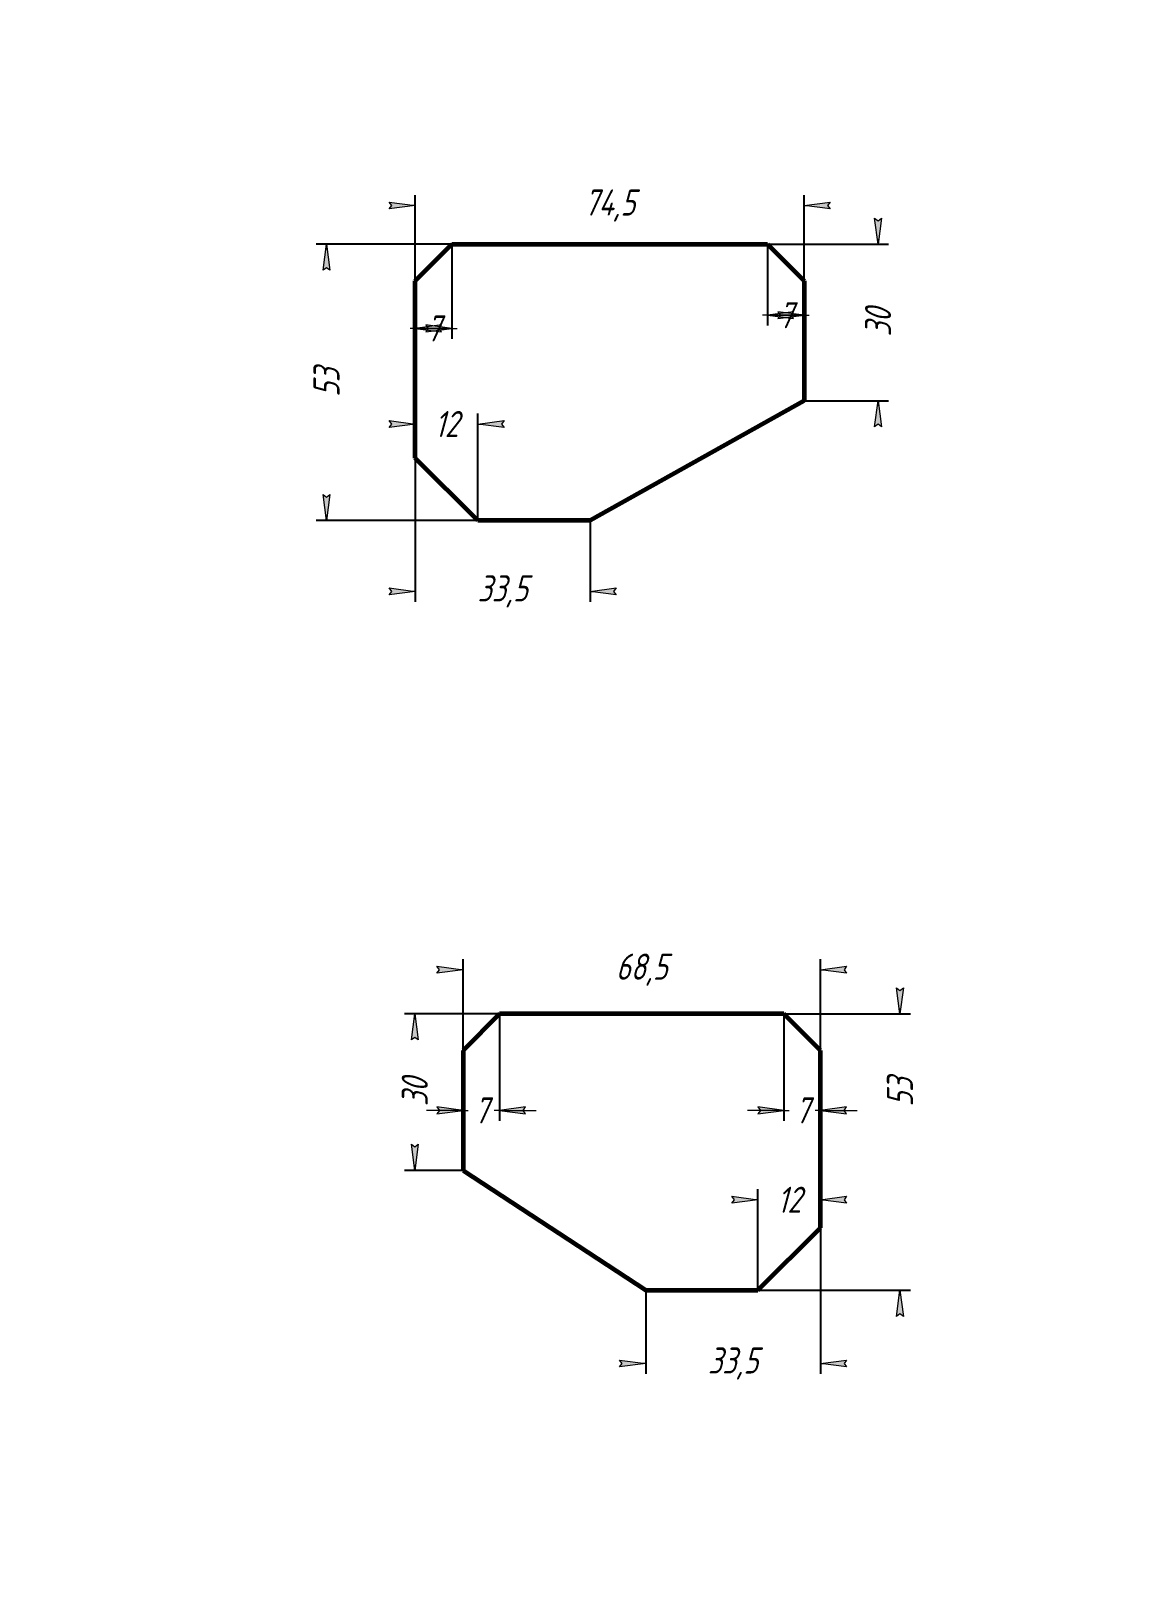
# Model space of a CAD drawing. Header units: millimetres. Extents: x -479 to 2427, y -3086 to 397.
# Drawn here: x 1680 to 1890, y 0 to 297 of the extents above; entities that cross this region are included whole.
import ezdxf

# ---------------------------------------------------------------- set-up
doc = ezdxf.new("R2010")
doc.units = ezdxf.units.MM
doc.linetypes.add('K5LT_BASIC', pattern=[0])
doc.linetypes.add('K5LT_THIN', pattern=[0])
doc.layers.add('Системный слой', color=7, linetype='Continuous')
doc.layers.add('Системный слой (1)', color=7, linetype='Continuous', true_color=0x909090)
doc.styles.add('KDIMTEXTSTYLE', font='GOST_AU.SHX', dxfattribs={"width": 0.96, "oblique": 15, "height": 5})
doc.dimstyles.new('KDIMSTYLE (1.00)', dxfattribs={"dimtxt": 5, "dimasz": 1, "dimexe": 2, "dimexo": 0, "dimgap": 1, "dimtad": 1, "dimtxsty": 'KDIMTEXTSTYLE', "dimsah": 1, "dimcen": 0, "dimdle": 1, "dimadec": 0, "dimazin": 0, "dimtfac": 0.667, "dimtmove": 0, "dimatfit": 3, "dimfxl": 1, "dimtvp": 1, "dimtolj": 1, "dimtzin": 0, "dimarcsym": 0})

msp = doc.modelspace()

# ---------------------------------------------------------------- blocks, each defined once
blk = doc.blocks.new('KDIMARROW_01')
at = {"layer": 'Системный слой'}
blk.add_hatch(color=0, dxfattribs=at).paths.add_polyline_path([(0, 0), (-5, 0.658262491226197), (-4.5, 5.51091059616309e-16), (-5, -0.6582624912261956)])
at = {"layer": 'Системный слой', "color": 0, "linetype": 'K5LT_THIN', "lineweight": 18}
for p, q in [((-4.5, 5.51091059616309e-16), (-5, 0.658262491226197)), ((-5, 0.658262491226197), (0, 0)), ((0, 0), (-5, -0.6582624912261956)), ((-5, -0.6582624912261956), (-4.5, 5.51091059616309e-16))]:
    blk.add_line(p, q, dxfattribs=at)
at = {"layer": 'Системный слой (1)', "color": 0, "linetype": 'K5LT_THIN', "lineweight": 18}
blk.add_line((0, 0), (-1, 0), dxfattribs=at)
blk = doc.blocks.new('KDIMARROW_02')
at = {"layer": 'Системный слой'}
blk.add_hatch(color=0, dxfattribs=at).paths.add_polyline_path([(4.5, -5.51091059616309e-16), (5, 0.6582624912261956), (0, 0), (5, -0.658262491226197)])
at = {"layer": 'Системный слой', "color": 0, "linetype": 'K5LT_THIN', "lineweight": 18}
for p, q in [((5, 0.6582624912261956), (0, 0)), ((0, 0), (5, -0.658262491226197)), ((0, 0), (7, -8.572527594031472e-16)), ((4.5, -5.51091059616309e-16), (5, 0.6582624912261956)), ((5, -0.658262491226197), (4.5, -5.51091059616309e-16))]:
    blk.add_line(p, q, dxfattribs=at)
at = {"layer": 'Системный слой (1)', "color": 0, "linetype": 'K5LT_THIN', "lineweight": 18}
blk.add_line((0, 0), (-1, 0), dxfattribs=at)

# ---------------------------------------------------------------- dimensions: what is measured, and where the dimension line sits
at = {"layer": 'Системный слой (1)', "color": 7}
for base, p1, p2, location, override in [((1753.629600722343, 263.529731107938), (1828.129600722343, 249.1146742244706), (1753.629600722343, 249.1146742244541), (1790.879600722343, 263.529731107938), {"dimexo": 0, "dimpost": '\\H5.0;\\W0.965;\\Q15;<>', "dimblk1": 'KDIMARROW_01', "dimblk2": 'KDIMARROW_01', "dimse1": 0, "dimse2": 0, "dimclrt": 7, "dimtolj": 1}), ((1753.629600722343, 239.9703831377411), (1760.629600722343, 256.1146742244706), (1753.629600722343, 249.1146742244541), (1757.129600722343, 239.9703831377411), {"dimexo": 0, "dimpost": '\\H5.0;\\W0.965;\\Q15;<>', "dimblk1": 'KDIMARROW_02', "dimblk2": 'KDIMARROW_02', "dimse1": 0, "dimse2": 0, "dimclrt": 7, "dimtolj": 1}), ((1821.129600722343, 242.5049667063141), (1828.129600722343, 249.1146742244706), (1821.129600722343, 256.1146742244706), (1824.629600722343, 242.5049667063141), {"dimexo": 0, "dimpost": '\\H5.0;\\W0.965;\\Q15;<>', "dimblk1": 'KDIMARROW_02', "dimblk2": 'KDIMARROW_02', "dimse1": 0, "dimse2": 0, "dimclrt": 7, "dimtolj": 1}), ((1753.629600722343, 221.6365734398304), (1765.629600722343, 203.1146742244542), (1753.629600722343, 215.1146742244541), (1759.629600722343, 221.6365734398304), {"dimexo": 0, "dimpost": '\\H5.0;\\W0.965;\\Q15;<>', "dimblk1": 'KDIMARROW_01', "dimblk2": 'KDIMARROW_01', "dimse1": 0, "dimse2": 0, "dimclrt": 7, "dimtolj": 1}), ((1753.629600722343, 189.5481210264905), (1787.129600722343, 203.1146742244542), (1753.629600722343, 215.1146742244541), (1770.379600722343, 189.5481210264905), {"dimexo": 0, "dimpost": '\\H5.0;\\W0.965;\\Q15;<>', "dimblk1": 'KDIMARROW_01', "dimblk2": 'KDIMARROW_01', "dimse1": 0, "dimse2": 0, "dimclrt": 7, "dimtolj": 1}), ((1762.775651673961, 117.020240445763), (1831.275651673961, 101.5486134946206), (1762.775651673961, 101.5486134946476), (1797.025651673961, 117.020240445763), {"dimexo": 0, "dimpost": '\\H5.0;\\W0.965;\\Q15;<>', "dimblk1": 'KDIMARROW_01', "dimblk2": 'KDIMARROW_01', "dimse1": 0, "dimse2": 0, "dimclrt": 7, "dimtolj": 1}), ((1769.775651673962, 90.04861349464113), (1762.775651673961, 101.5486134946476), (1769.775651673962, 108.5486134946445), (1766.275651673961, 90.04861349464113), {"dimexo": 0, "dimpost": '\\H5.0;\\W0.965;\\Q15;<>', "dimblk1": 'KDIMARROW_02', "dimblk2": 'KDIMARROW_02', "dimse1": 0, "dimse2": 0, "dimclrt": 7, "dimtolj": 1}), ((1831.275651673961, 90.04861349464113), (1824.275651673962, 108.5486134946226), (1831.275651673961, 101.5486134946206), (1827.775651673961, 90.04861349464113), {"dimexo": 0, "dimpost": '\\H5.0;\\W0.965;\\Q15;<>', "dimblk1": 'KDIMARROW_02', "dimblk2": 'KDIMARROW_02', "dimse1": 0, "dimse2": 0, "dimclrt": 7, "dimtolj": 1}), ((1819.275651673961, 72.90762762148347), (1831.275651673961, 67.54861349461953), (1819.275651673961, 55.54861349461953), (1825.275651673961, 72.90762762148347), {"dimexo": 0, "dimpost": '\\H5.0;\\W0.965;\\Q15;<>', "dimblk1": 'KDIMARROW_01', "dimblk2": 'KDIMARROW_01', "dimse1": 0, "dimse2": 0, "dimclrt": 7, "dimtolj": 1}), ((1797.775651673961, 41.51106716887693), (1831.275651673961, 67.54861349461953), (1797.775651673961, 55.54861349461953), (1814.525651673961, 41.51106716887693), {"dimexo": 0, "dimpost": '\\H5.0;\\W0.965;\\Q15;<>', "dimblk1": 'KDIMARROW_01', "dimblk2": 'KDIMARROW_01', "dimse1": 0, "dimse2": 0, "dimclrt": 7, "dimtolj": 1})]:
    msp.add_linear_dim(base=base, p1=p1, p2=p2, location=location, dimstyle='KDIMSTYLE (1.00)', override=override, dxfattribs=at).render()
for base, p1, p2, location in [((1736.627144706648, 256.1146742244706), (1765.629600722343, 203.1146742244542), (1760.629600722343, 256.1146742244706), (1736.627144706648, 229.6146742244624)), ((1842.29770272517, 226.1146742244541), (1821.129600722343, 256.1146742244706), (1828.129600722343, 226.1146742244541), (1842.29770272517, 241.1146742244624)), ((1753.535690054358, 108.5486134946445), (1762.775651673961, 78.54861349463454), (1769.775651673962, 108.5486134946445), (1753.535690054358, 93.54861349463954)), ((1846.494121405611, 55.54861349461953), (1824.275651673962, 108.5486134946226), (1819.275651673961, 55.54861349461953), (1846.494121405611, 93.54861349461953))]:
    msp.add_linear_dim(base=base, p1=p1, p2=p2, angle=90, location=location, dimstyle='KDIMSTYLE (1.00)', override={"dimexo": 0, "dimpost": '\\H5.0;\\W0.965;\\Q15;<>', "dimblk1": 'KDIMARROW_01', "dimblk2": 'KDIMARROW_01', "dimse1": 0, "dimse2": 0, "dimclrt": 7, "dimtolj": 1}, dxfattribs=at).render()

# ---------------------------------------------------------------- linework, layer by layer
at = {"layer": 'Системный слой (1)', "color": 5, "linetype": 'K5LT_BASIC', "lineweight": 60, "true_color": 0x0000ff}
for p, q in [((1753.629600722343, 249.1146742244541), (1760.629600722343, 256.1146742244706)), ((1760.629600722343, 256.1146742244706), (1821.129600722343, 256.1146742244706)), ((1821.129600722343, 256.1146742244706), (1828.129600722343, 249.1146742244706)), ((1753.629600722343, 215.1146742244541), (1753.629600722343, 249.1146742244541)), ((1828.129600722343, 249.1146742244706), (1828.129600722343, 226.1146742244541)), ((1828.129600722343, 226.1146742244541), (1787.129600722343, 203.1146742244542)), ((1765.629600722343, 203.1146742244542), (1753.629600722343, 215.1146742244541)), ((1787.129600722343, 203.1146742244542), (1765.629600722343, 203.1146742244542)), ((1769.775651673962, 108.5486134946445), (1762.775651673961, 101.5486134946476)), ((1824.275651673962, 108.5486134946226), (1769.775651673962, 108.5486134946445)), ((1831.275651673961, 101.5486134946206), (1824.275651673962, 108.5486134946226)), ((1762.775651673961, 101.5486134946476), (1762.775651673961, 78.54861349463454)), ((1831.275651673961, 67.54861349461953), (1831.275651673961, 101.5486134946206)), ((1762.775651673961, 78.54861349463454), (1797.775651673961, 55.54861349461953)), ((1819.275651673961, 55.54861349461953), (1831.275651673961, 67.54861349461953)), ((1797.775651673961, 55.54861349461953), (1819.275651673961, 55.54861349461953))]:
    msp.add_line(p, q, dxfattribs=at)

msp.set_redraw_order([(e.dxf.handle, doc.entitydb.next_handle()) for e in msp.query("TEXT MTEXT ATTDEF DIMENSION ARC_DIMENSION")])  # texts and dimensions are drawn at this point

doc.saveas('drawing.dxf')
